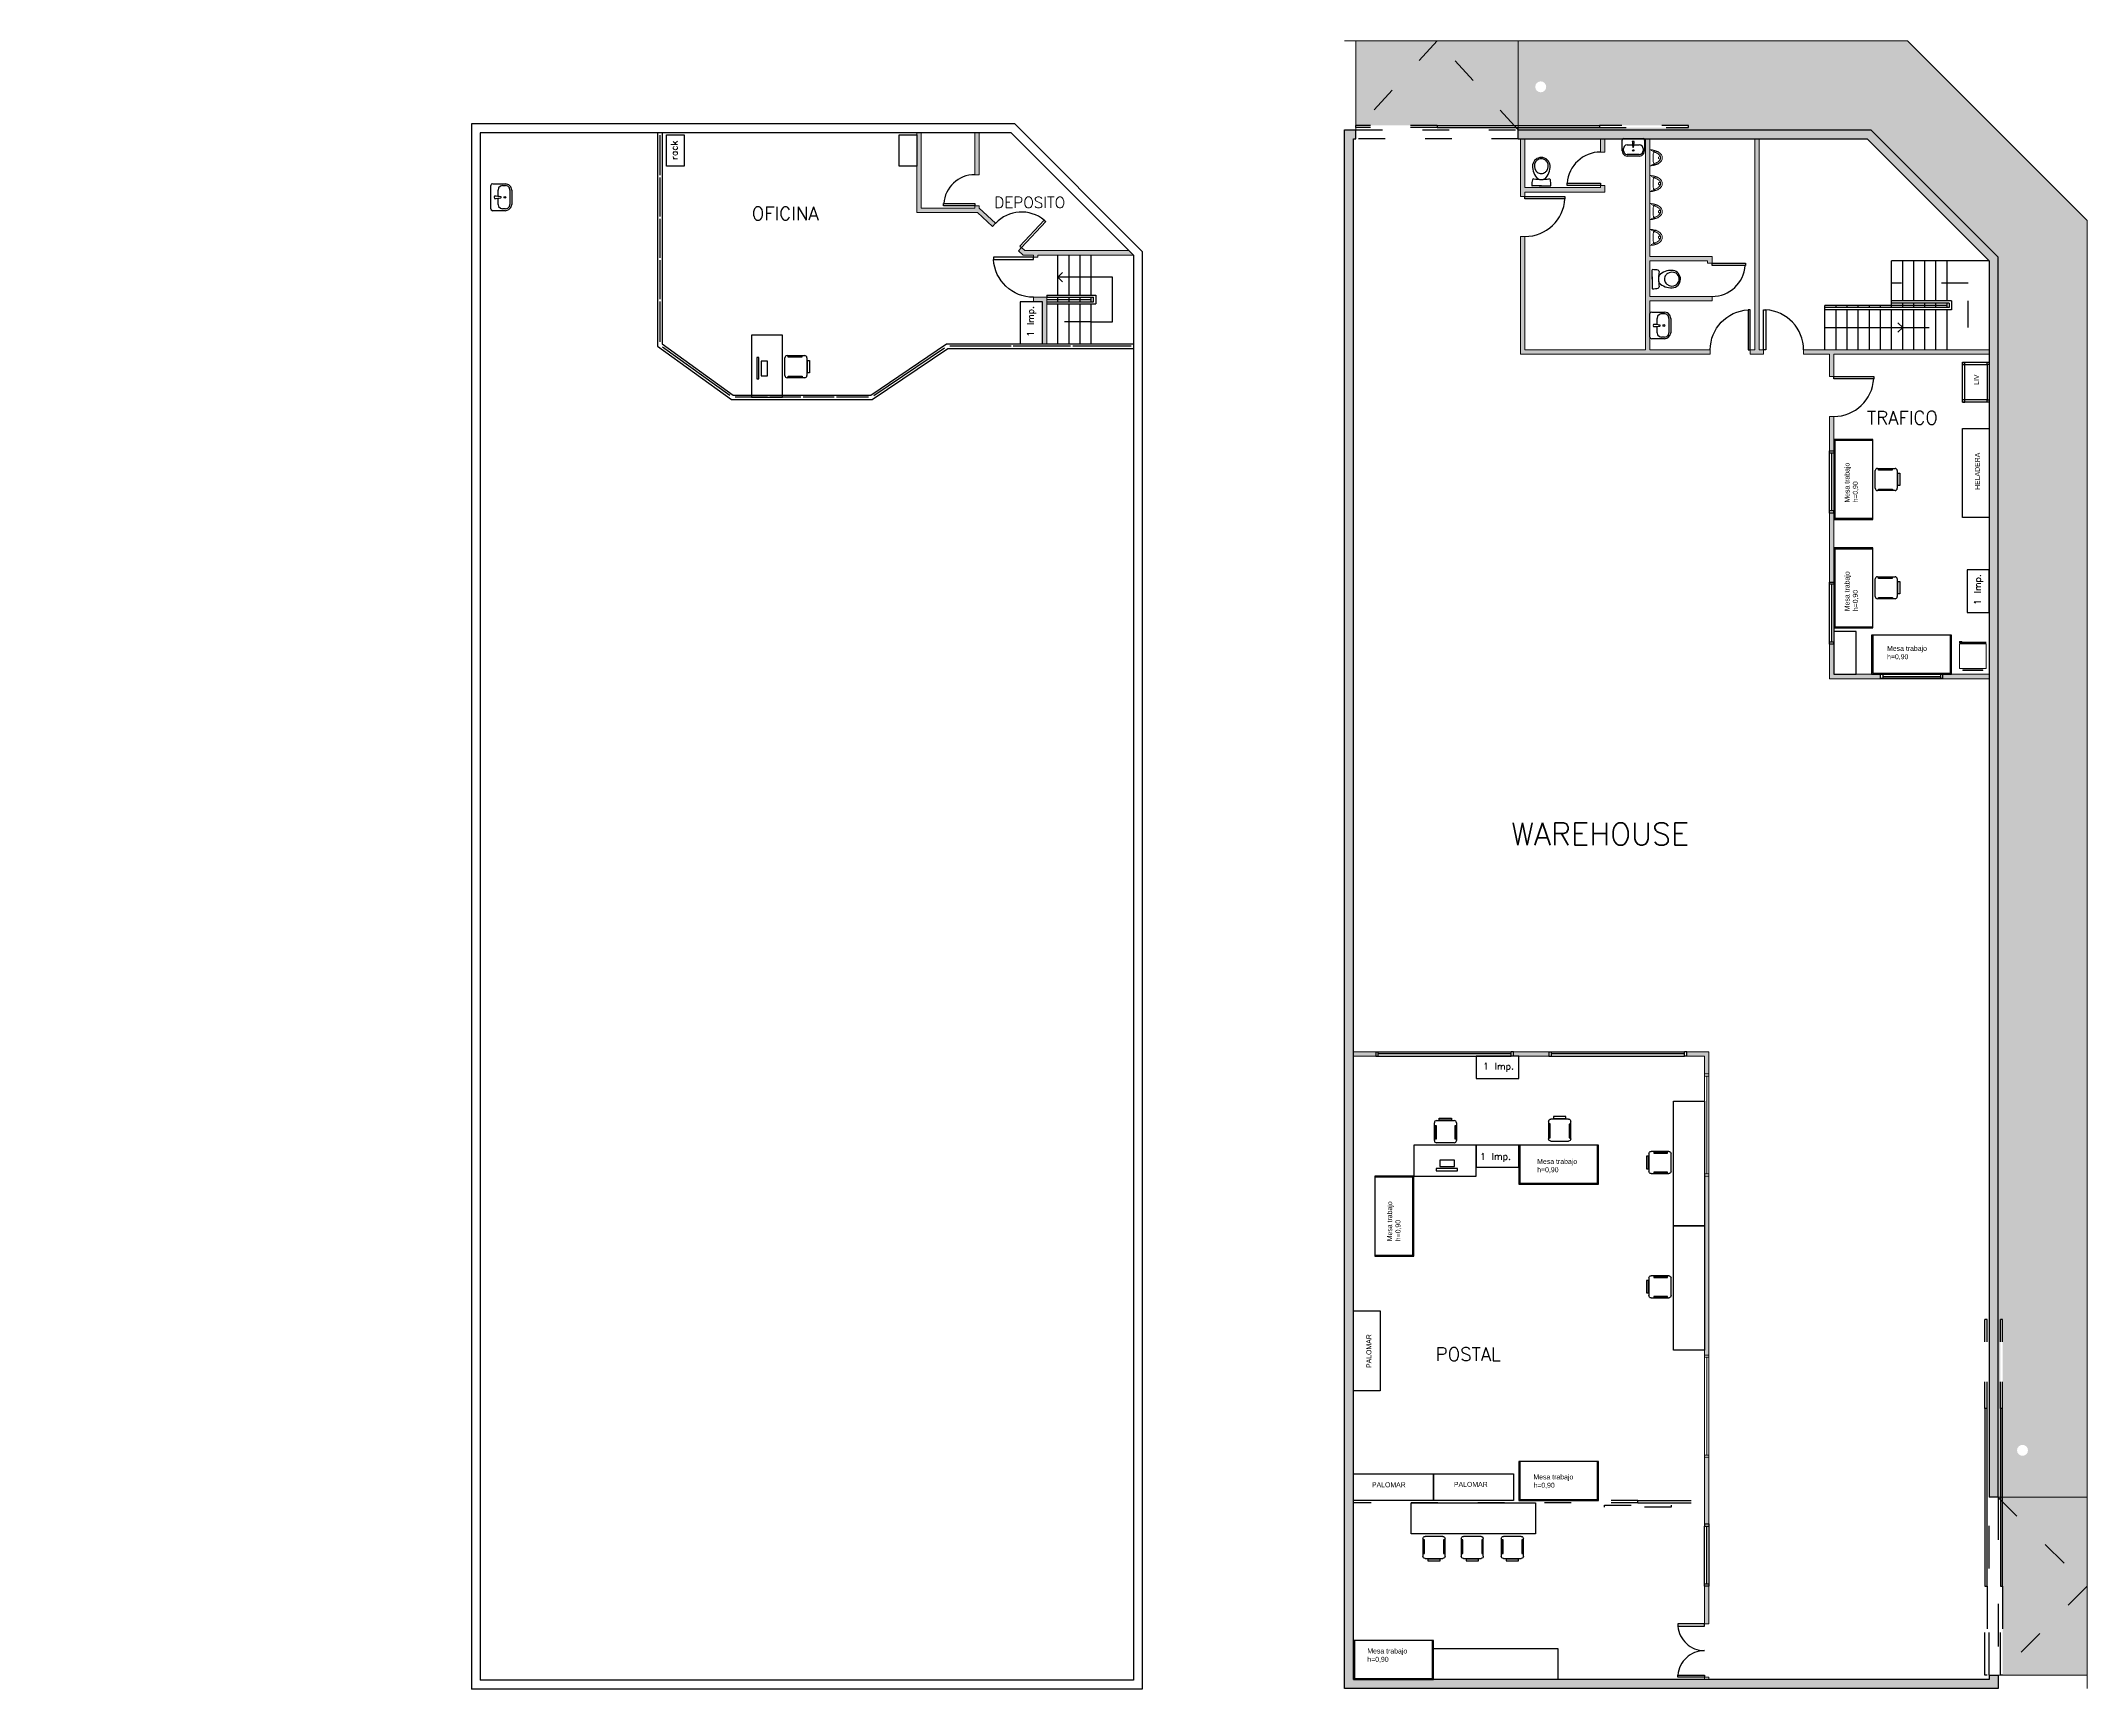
# Model space of a CAD drawing. Header units: millimetres. Extents: x 40.1 to 86.1, y 91.9 to 129.2.
import ezdxf

# ---------------------------------------------------------------- set-up
doc = ezdxf.new("R2010")
doc.units = ezdxf.units.MM
for name, pattern in [('ACAD_ISO02W100', [15, 12, -3]), ('ACAD_ISO03W100', [30, 12, -18]), ('CENTER2', [28.575, 19.05, -3.175, 3.175, -3.175])]:
    doc.linetypes.add(name, pattern=pattern)
for name, color, linetype, lineweight in [('000 - DURLOCK', 30, 'Continuous', 15), ('000 - EXISTENTE', 252, 'Continuous', 20), ('000 - HATCH MUROS', 253, 'Continuous', 15), ('000 - MUROS', 1, 'Continuous', 25), ('000 - TEXTO MOBILIARIO', 252, 'Continuous', 0)]:
    doc.layers.add(name, color=color, linetype=linetype, lineweight=lineweight)
doc.layers.add('000 - DURLOCK NUEVO', color=1, linetype='Continuous', true_color=0xfc0303)
for name, color, linetype in [('000 - EQUIPAMIENTO', 252, 'Continuous'), ('000 - ESCALERA', 252, 'ACAD_ISO02W100'), ('000 - HATCH DURLOCK', 252, 'ACAD_ISO03W100'), ('000 - MOBILIARIO', 253, 'Continuous'), ('000 - PROYECCION', 253, 'ACAD_ISO03W100'), ('000 - PUERTAS', 252, 'ACAD_ISO03W100'), ('000 - REJA', 3, 'ACAD_ISO03W100'), ('000 - SANITARIOS - EXISTENTE', 254, 'CENTER2'), ('000 - TEXTO', 7, 'ACAD_ISO02W100'), ('000 - VENTANA 130', 3, 'ACAD_ISO03W100'), ('X-REF 12 06 13$0$SANITARIOS', 8, 'Continuous')]:
    doc.layers.add(name, color=color, linetype=linetype)
doc.layers.get('000 - SANITARIOS - EXISTENTE').off()
doc.styles.add('OpenGostTypeA-Regular', font='OpenGostTypeA-Regular')
doc.styles.get("Standard").update_dxf_attribs({"font": 'txt.shx'})
pattern_1 = [(270, (1800.183253, -2590.087893), (0.0412444597, -0.0714375), [0.047625, -0.09525]), (30, (1800.183253, -2590.087893), (0.04124445995, 0.07143749984), [0.047625, -0.09525]), (330, (1800.183253, -2590.087893), (0.0824889196, -1.6e-10), [-0.09525, 0.047625])]

# ---------------------------------------------------------------- blocks, each defined once
blk = doc.blocks.new('000 - SANITARIO - BACHA GRANDE')
at = {"layer": '000 - EQUIPAMIENTO'}
for p, q in [((1729.115541, 1124.070118), (1729.115541, 1124.358339)), ((1729.156763, 1124.399628), (1729.683872, 1124.399628)), ((1729.156763, 1124.070118), (1729.156763, 1124.136074)), ((1729.255562, 1124.234873), (1729.396972, 1124.234873)), ((1729.435427, 1124.234873), (1729.576828, 1124.234873)), ((1729.683872, 1124.136074), (1729.683872, 1124.070118)), ((1729.716783, 1124.358339), (1729.716783, 1124.070118)), ((1729.576828, 1123.971319), (1729.255562, 1123.971319)), ((1729.576828, 1123.930163), (1729.255562, 1123.930163))]:
    blk.add_line(p, q, dxfattribs=at)
for points in [[(1729.156763, 1124.399628), (1729.132029, 1124.391317), (1729.115541, 1124.358339)], [(1729.255562, 1124.234873), (1729.206163, 1124.226562), (1729.173185, 1124.185406), (1729.156763, 1124.136074)], [(1729.683872, 1124.136074), (1729.667383, 1124.185406), (1729.626228, 1124.226562), (1729.576828, 1124.234873)], [(1729.716783, 1124.358339), (1729.708606, 1124.391317), (1729.683872, 1124.399628)], [(1729.115541, 1124.070118), (1729.140274, 1123.995985), (1729.189674, 1123.946518), (1729.255562, 1123.930163)], [(1729.156763, 1124.070118), (1729.173185, 1124.020651), (1729.206163, 1123.979496), (1729.255562, 1123.971319)], [(1729.576828, 1123.930163), (1729.650961, 1123.946518), (1729.700361, 1123.995985), (1729.716783, 1124.070118)], [(1729.576828, 1123.971319), (1729.626228, 1123.979496), (1729.667383, 1124.020651), (1729.683872, 1124.070118)]]:
    blk.add_lwpolyline(points, dxfattribs=at)
blk.add_circle((1729.416208, 1124.082321), 0.02, dxfattribs=at)
for centre, radius, start, end in [((1729.416198, 1124.271421), 0.053412, 62.599994, 117.405779), ((1730.711564, 1124.360933), 1.320622, 181.826591, 188.153046), ((1729.416203, 1124.176732), 0.012306, 194.52616, 345.479613), ((1728.120823, 1124.360802), 1.320622, 351.852727, 358.179182)]:
    blk.add_arc(centre, radius, start, end, dxfattribs=at)
blk = doc.blocks.new('X-REF 12 06 13$0$ming')
at = {"layer": '000 - EQUIPAMIENTO', "color": 0, "lineweight": 9}
for p, q in [((0.18, 0), (-0.18, 0)), ((-0.148292, -0.071009), (-0.16245, -0.031955)), ((-0.147933, -0.073054), (-0.147933, -0.11)), ((0, -0.077), (-0.073966, -0.077)), ((0, -0.077), (0.073966, -0.077)), ((0.147933, -0.073054), (0.147933, -0.11)), ((0.148292, -0.071009), (0.16245, -0.031955))]:
    blk.add_line(p, q, dxfattribs=at)
for centre, radius, start, end in [((0.25405, 0), 0.43405, 180, 194.91074), ((-0.25405, 0), 0.43405, 345.08926, 360), ((-0.148743, -0.11), 0.016642, 180, 187.832819), ((0.128842, -0.033341), 0.304479, 194.91074, 212.735226), ((-0.153933, -0.073054), 0.006, 0, 19.926857), ((-0.131922, -0.11), 0.016011, 137.12572, 180), ((0.046986, -0.11), 0.194919, 180, 199.821488), ((-0.104499, -0.13546), 0.053431, 114.04396, 137.12572), ((0.024024, -0.118277), 0.170511, 199.821488, 209.821096), ((0.049753, -0.084184), 0.210457, 212.735226, 237.205013), ((-0.086104, -0.176691), 0.098579, 100.470176, 114.04396), ((0.054017, -0.075854), 0.18061, 183.431793, 214.22658), ((-0.073966, -0.242369), 0.165369, 90, 100.470176), ((0.049753, -0.084184), 0.172457, 212.735226, 237.205013), ((0, -0.161399), 0.118601, 237.205013, 270), ((0, -0.161399), 0.080601, 237.205013, 270), ((0.001163, -0.222422), 0.028943, 92.303811, 214.275205), ((-0.001163, -0.222422), 0.028943, 325.724795, 87.696189), ((0, -0.161399), 0.080601, 270, 302.794987), ((0, -0.161399), 0.118601, 270, 302.794987), ((-0.049753, -0.084184), 0.172457, 302.794987, 327.264774), ((-0.049753, -0.084184), 0.210457, 302.794987, 327.264774), ((0.073966, -0.242369), 0.165369, 79.529824, 90), ((-0.054017, -0.075854), 0.18061, 325.77342, 356.568207), ((0.086104, -0.176691), 0.098579, 65.95604, 79.529824), ((-0.024024, -0.118277), 0.170511, 330.178904, 340.178512), ((0.104499, -0.13546), 0.053431, 42.87428, 65.95604), ((-0.128842, -0.033341), 0.304479, 327.264774, 345.08926), ((-0.046986, -0.11), 0.194919, 340.178512, 0), ((0.131922, -0.11), 0.016011, 0, 42.87428), ((0.153933, -0.073054), 0.006, 160.073143, 180), ((0.148743, -0.11), 0.016642, 352.167181, 0)]:
    blk.add_arc(centre, radius, start, end, dxfattribs=at)
blk = doc.blocks.new('VENTANA 130')
at = {"layer": '000 - VENTANA 130', "color": 240, "true_color": 0xed1f24}
for p, q in [((2563.146578, 1761.295061), (2563.246578, 1761.295061)), ((2563.146578, 1761.245061), (2563.146578, 1761.295061)), ((2563.246578, 1761.245061), (2563.146578, 1761.245061)), ((2563.246578, 1761.295061), (2563.246578, 1761.245061)), ((2563.246578, 1759.945061), (2563.146578, 1759.945061)), ((2563.146578, 1759.895061), (2563.146578, 1759.945061)), ((2563.246578, 1759.895061), (2563.146578, 1759.895061)), ((2563.246578, 1759.895061), (2563.246578, 1759.945061))]:
    blk.add_line(p, q, dxfattribs=at)
at = {"layer": '000 - VENTANA 130', "color": 252}
for p, q in [((2563.146578, 1759.945061), (2563.146578, 1761.245061)), ((2563.246578, 1761.245061), (2563.246578, 1759.945061))]:
    blk.add_line(p, q, dxfattribs=at)
at = {"layer": '000 - VENTANA 130', "color": 242, "true_color": 0xcd2027}
blk.add_line((2563.196578, 1761.245061), (2563.196578, 1759.945061), dxfattribs=at)
blk = doc.blocks.new('PUERTA 090')
at = {"layer": '000 - PUERTAS'}
for p, q in [((2558.713705, 1733.580865), (2558.713705, 1733.630865)), ((2558.713705, 1733.630865), (2559.613705, 1733.630865)), ((2559.613705, 1733.580865), (2558.713705, 1733.580865)), ((2559.613705, 1733.630865), (2559.613705, 1733.580865))]:
    blk.add_line(p, q, dxfattribs=at)
blk.add_arc((2559.613705, 1733.580865), 0.9, 90, 176.815261, dxfattribs=at)
blk = doc.blocks.new('Inodoro')
at = {"layer": '000 - EQUIPAMIENTO'}
for p, q in [((0.267481, 0.065061), (0.267467, 0.077871)), ((0.267481, 0.065061), (0.267467, 0.077871)), ((0.420473, -0.047783), (0.420473, 0.209217)), ((0.420473, -0.047783), (0.420473, 0.209217)), ((0.420473, 0.002217), (0.420473, -0.204782)), ((0.420473, 0.002217), (0.420473, -0.204782)), ((0.267611, -0.060159), (0.267628, -0.077316)), ((0.267611, -0.060159), (0.267628, -0.077316))]:
    blk.add_line(p, q, dxfattribs=at)
for centre, radius, start, end in [((-0.020062, 0.000186), 0.197391, 93.963589, 180.119507), ((-0.020062, 0.000186), 0.197391, 93.963589, 180.119507), ((-0.019487, -0.00002), 0.167464, 143.116522, 180.059385), ((-0.019487, -0.00002), 0.167464, 143.116522, 180.059385), ((-0.065281, 0.035295), 0.109643, 119.310244, 143.514819), ((-0.065281, 0.035295), 0.109643, 119.310244, 143.514819), ((-0.026041, -0.030397), 0.186146, 52.397501, 119.943791), ((-0.026041, -0.030397), 0.186146, 52.397501, 119.943791), ((-0.019466, -0.215326), 0.412677, 46.427375, 91.977505), ((-0.019466, -0.215326), 0.412677, 46.427375, 91.977505), ((-0.041999, -0.01885), 0.187771, 36.108162, 46.378791), ((-0.041999, -0.01885), 0.187771, 36.108162, 46.378791), ((0, 0), 0.143048, 0.059385, 39.924466), ((0, 0), 0.143048, 0.059385, 39.924466), ((0, 0), 0.143048, 320.194305, 0.059385), ((0, 0), 0.143048, 320.194305, 0.059385), ((0.290675, 0.176652), 0.028, 101.779541, 188.289491), ((-1.027446, -0.015394), 1.304038, 0.773795, 8.289491), ((-1.027446, -0.015394), 1.304038, 0.773795, 8.289491), ((-1.027446, 0.019827), 1.304038, 351.710509, 359.226205), ((-1.027446, 0.019827), 1.304038, 351.710509, 359.226205), ((0.259467, 0.077863), 0.008, 0.059385, 46.427375), ((0.259467, 0.077863), 0.008, 0.059385, 46.427375), ((0.275481, 0.065069), 0.008, 180.059385, 215.49033), ((0.275481, 0.065069), 0.008, 180.059385, 215.49033), ((0.187546, 0.002368), 0.1, 29.128699, 35.49033), ((0.187546, 0.002368), 0.1, 29.128699, 35.49033), ((0.412473, -0.407403), 0.62462, 90, 101.779541), ((0.412473, 0.209217), 0.008, 0, 90), ((-0.019487, -0.00002), 0.197964, 180.059385, 259.4315), ((-0.019487, -0.00002), 0.197964, 180.059385, 259.4315), ((-0.019487, -0.00002), 0.167464, 180.059385, 217.002249), ((-0.019487, -0.00002), 0.167464, 180.059385, 217.002249), ((-0.065207, -0.03543), 0.109643, 216.603952, 240.808527), ((-0.065207, -0.03543), 0.109643, 216.603952, 240.808527), ((-0.026104, 0.030343), 0.186146, 240.17498, 307.72127), ((-0.026104, 0.030343), 0.186146, 240.17498, 307.72127), ((-0.019708, 0.02345), 0.221042, 260.603442, 266.475246), ((-0.019708, 0.02345), 0.221042, 260.603442, 266.475246), ((-0.019912, 0.215285), 0.412677, 268.141266, 313.691396), ((-0.019912, 0.215285), 0.412677, 268.141266, 313.691396), ((-0.042038, 0.018763), 0.187771, 313.73998, 324.010609), ((-0.042038, 0.018763), 0.187771, 313.73998, 324.010609), ((0.290675, -0.172219), 0.028, 171.710509, 258.220459), ((0.290675, -0.172219), 0.028, 171.710509, 258.220459), ((0.259628, -0.077325), 0.008, 313.691396, 0.059385), ((0.259628, -0.077325), 0.008, 313.691396, 0.059385), ((0.275611, -0.06015), 0.008, 144.628441, 180.059385), ((0.275611, -0.06015), 0.008, 144.628441, 180.059385), ((0.187546, 0.002368), 0.1, 324.628441, 330.891305), ((0.187546, 0.002368), 0.1, 324.628441, 330.891305), ((0.412473, 0.411837), 0.62462, 258.220459, 270), ((0.412473, 0.411837), 0.62462, 258.220459, 270), ((0.412473, -0.204783), 0.008, 270, 0), ((0.412473, -0.204783), 0.008, 270, 0)]:
    blk.add_arc(centre, radius, start, end, dxfattribs=at)
blk = doc.blocks.new('IRI-OCASA-Layout R 9$0$OCA_SILLA')
at = {"linetype": 'Continuous'}
for p, q in [((0.1049, 0.4983), (0.5023, 0.4983)), ((0.0549, 0.05), (0.0549, 0.4483)), ((0.5023, 0), (0.1049, 0)), ((0.5523, 0.4483), (0.5523, 0.05))]:
    blk.add_line(p, q, dxfattribs=at)
for points in [[(0.1654, 0.4663), (0.1654, 0.4876), (0.4749, 0.4876), (0.4749, 0.4663)], [(0, 0.1087), (0, 0.3889), (0.0427, 0.3889), (0.0427, 0.1087)], [(0.1681, 0.0207), (0.1681, 0.0394), (0.4749, 0.0394), (0.4749, 0.0207)]]:
    blk.add_lwpolyline(points, close=True, dxfattribs=at)
for centre, start, end in [((0.1049, 0.4483), 90, 180), ((0.5023, 0.4483), 0, 90), ((0.1049, 0.05), 180, 270), ((0.5023, 0.05), 270, 0)]:
    blk.add_arc(centre, 0.05, start, end, dxfattribs=at)
blk = doc.blocks.new('000 - EQUIPAMIENTO - HELADERA 060 x 060')
at = {"lineweight": 0}
for p, q in [((6025.44335, 1321.331753), (6025.44335, 1321.931753)), ((6025.45885, 1321.331753), (6025.45885, 1321.931753)), ((6025.480992, 1321.931753), (6025.480992, 1321.331753)), ((6026.036707, 1321.931753), (6025.480992, 1321.931753)), ((6026.036707, 1321.331753), (6026.036707, 1321.931753)), ((6026.063278, 1321.855536), (6026.080992, 1321.855536)), ((6026.063278, 1321.40797), (6026.063278, 1321.855536)), ((6026.080992, 1321.40797), (6026.080992, 1321.855536)), ((6025.42785, 1321.38152), (6025.44335, 1321.38152)), ((6025.42785, 1321.331753), (6025.42785, 1321.38152)), ((6025.42785, 1321.331753), (6025.44335, 1321.331753)), ((6025.44335, 1321.331753), (6025.44335, 1321.38152)), ((6025.44335, 1321.331753), (6025.45885, 1321.331753)), ((6026.036707, 1321.331753), (6025.480992, 1321.331753)), ((6026.063278, 1321.40797), (6026.080992, 1321.40797))]:
    blk.add_line(p, q, dxfattribs=at)
blk = doc.blocks.new('VENTANA 220')
at = {"layer": '000 - DURLOCK', "color": 1}
for p, q in [((2563.870795, 1758.400865), (2563.970795, 1758.400865)), ((2563.870795, 1758.350865), (2563.870795, 1758.400865)), ((2563.870795, 1758.350865), (2563.970795, 1758.350865)), ((2563.920795, 1758.350865), (2563.920795, 1756.150865)), ((2563.970795, 1758.400865), (2563.970795, 1758.350865)), ((2563.970795, 1756.150865), (2563.870795, 1756.150865)), ((2563.870795, 1756.100865), (2563.870795, 1756.150865)), ((2563.970795, 1756.100865), (2563.870795, 1756.100865)), ((2563.970795, 1756.100865), (2563.970795, 1756.150865))]:
    blk.add_line(p, q, dxfattribs=at)
at = {"layer": '000 - DURLOCK', "color": 252}
for p, q in [((2563.870795, 1756.150865), (2563.870795, 1758.350865)), ((2563.970795, 1758.350865), (2563.970795, 1756.150865))]:
    blk.add_line(p, q, dxfattribs=at)
blk = doc.blocks.new('VENTANA 300')
at = {"layer": '000 - VENTANA 130', "color": 1}
for p, q in [((2563.333006, 1748.209443), (2563.333006, 1748.109443)), ((2563.333006, 1748.209443), (2563.383006, 1748.209443)), ((2563.333006, 1748.109443), (2563.383006, 1748.109443)), ((2563.383006, 1748.209443), (2563.383006, 1748.109443)), ((2563.383006, 1748.159443), (2566.383006, 1748.159443)), ((2566.383006, 1748.109443), (2566.383006, 1748.209443)), ((2566.433006, 1748.209443), (2566.383006, 1748.209443)), ((2566.433006, 1748.109443), (2566.383006, 1748.109443)), ((2566.433006, 1748.109443), (2566.433006, 1748.209443))]:
    blk.add_line(p, q, dxfattribs=at)
at = {"layer": '000 - VENTANA 130', "color": 252}
for p, q in [((2566.383006, 1748.209443), (2563.383006, 1748.209443)), ((2566.383006, 1748.109443), (2563.383006, 1748.109443))]:
    blk.add_line(p, q, dxfattribs=at)
blk = doc.blocks.new('Mesa trabajo')
at = {"layer": '000 - EQUIPAMIENTO'}
for p, q in [((2712.909727, 1751.703518), (2712.909727, 1751.226102)), ((2712.959727, 1751.703518), (2712.909727, 1751.703518)), ((2712.959727, 1751.226102), (2712.959727, 1751.703518)), ((2713.010781, 1751.622915), (2713.010781, 1751.289757)), ((2713.148929, 1751.622915), (2713.010781, 1751.622915)), ((2713.010781, 1751.289757), (2713.148929, 1751.289757)), ((2713.148929, 1751.289757), (2713.148929, 1751.622915)), ((2712.909727, 1751.226102), (2712.959727, 1751.226102))]:
    blk.add_line(p, q, dxfattribs=at)
blk.add_lwpolyline([(2713.488783, 1752.208352), (2712.788783, 1752.208352), (2712.788783, 1750.808352), (2713.488783, 1750.808352)], close=True, dxfattribs=at)
at = {"layer": '000 - EQUIPAMIENTO', "rotation": 180}
blk.add_blockref('IRI-OCASA-Layout R 9$0$OCA_SILLA', (2714.094622, 1751.746432), dxfattribs=at)

msp = doc.modelspace()

# ---------------------------------------------------------------- hatches: boundary and pattern name
at = {"layer": '000 - HATCH DURLOCK'}
h = msp.add_hatch(dxfattribs=at)
h.set_pattern_fill('HONEY', color=256, scale=0.015, angle=270)
h.set_pattern_definition([(270, (2649.719233, 1855.317044), (0.0412444597, -0.0714375), [0.047625, -0.09525]), (30, (2649.719233, 1855.317044), (0.04124445995, 0.07143749984), [0.047625, -0.09525]), (330, (2649.719233, 1855.317044), (0.0824889196, -1.6e-10), [-0.09525, 0.047625])])
h.paths.add_polyline_path([(59.782, 125.294), (61.144, 125.294), (61.485, 124.977), (61.553, 125.05), (61.184, 125.394), (61.184, 125.444), (61.084, 125.444), (61.084, 125.394), (59.882, 125.394), (59.882, 127.086), (59.782, 127.086)])
h.paths.add_polyline_path([(61.084, 126.144), (61.184, 126.144), (61.184, 127.086), (61.084, 127.086)], flags=17)
h.paths.add_polyline_path([(62.172, 124.336), (62.406, 124.336), (62.406, 124.286), (62.506, 124.286), (62.506, 124.336), (64.656, 124.336), (64.556, 124.436), (62.211, 124.436), (62.138, 124.504), (62.07, 124.431)])
h.paths.add_polyline_path([(62.406, 123.286), (62.606, 123.286), (62.606, 122.336), (62.706, 122.336), (62.706, 123.386), (62.606, 123.386), (62.406, 123.386)])
at = {"layer": '000 - HATCH DURLOCK', "lineweight": 0}
h = msp.add_hatch(dxfattribs=at)
h.set_pattern_fill('HONEY', color=256, scale=0.015, angle=270)
h.set_pattern_definition(pattern_1)
h.paths.add_polyline_path([(73.468, 125.854), (73.468, 126.954), (73.368, 126.954), (73.368, 125.654), (73.468, 125.654), (73.468, 125.754), (75.268, 125.754), (75.268, 125.904), (75.168, 125.904), (75.168, 125.854)])
h.paths.add_polyline_path([(75.168, 126.954), (75.168, 126.654), (75.268, 126.654), (75.268, 126.954)], flags=17)
h.paths.add_polyline_path([(76.178, 126.954), (76.178, 122.204), (76.278, 122.204), (76.278, 123.204), (76.278, 123.304), (77.678, 123.304), (77.678, 123.404), (76.278, 123.404), (76.278, 124.204), (77.578, 124.204), (77.578, 124.154), (77.678, 124.154), (77.678, 124.204), (77.678, 124.304), (76.278, 124.304), (76.278, 126.954)])
h.paths.add_polyline_path([(73.468, 122.204), (73.468, 124.754), (73.368, 124.754), (73.368, 122.104), (77.638, 122.104), (77.638, 122.204)])
h.paths.add_polyline_path([(78.638, 126.954), (78.638, 122.204), (78.538, 122.204), (78.538, 122.104), (78.838, 122.104), (78.838, 122.204), (78.738, 122.204), (78.738, 126.954)])
at = {"layer": '000 - HATCH DURLOCK'}
h = msp.add_hatch(dxfattribs=at)
h.set_pattern_fill('HONEY', color=256, scale=0.015, angle=270)
h.set_pattern_definition(pattern_1)
h.paths.add_polyline_path([(79.738, 122.204), (79.738, 122.104), (80.318, 122.104), (80.318, 121.604), (80.418, 121.604), (80.418, 122.104), (83.918, 122.104), (83.918, 122.204)])
h.paths.add_polyline_path([(80.318, 120.704), (80.318, 119.929), (80.418, 119.929), (80.418, 120.704)])
h.paths.add_polyline_path([(80.318, 118.529), (80.318, 116.979), (80.418, 116.979), (80.418, 118.529)])
h.paths.add_polyline_path([(80.318, 115.579), (80.318, 114.804), (81.468, 114.804), (81.468, 114.904), (80.418, 114.904), (80.418, 115.579)])
h.paths.add_polyline_path([(82.868, 114.904), (82.868, 114.804), (83.918, 114.804), (83.918, 114.904)])
h = msp.add_hatch(dxfattribs=at)
h.set_pattern_fill('HONEY', color=256, scale=0.015, angle=270)
h.set_pattern_definition(pattern_1)
h.paths.add_polyline_path([(77.108, 106.409), (77.108, 106.309), (77.508, 106.309), (77.508, 105.909), (77.608, 105.909), (77.608, 106.409)])
h.paths.add_polyline_path([(73.208, 106.409), (73.208, 106.309), (74.008, 106.309), (74.008, 106.409)])
h.paths.add_polyline_path([(69.608, 106.409), (69.608, 106.309), (70.108, 106.309), (70.108, 106.409)])
h.paths.add_polyline_path([(77.508, 103.609), (77.508, 102.495), (77.508, 99.584), (77.608, 99.584), (77.608, 103.609)])
h.paths.add_polyline_path([(77.508, 97.284), (77.508, 95.784), (77.608, 95.784), (77.608, 97.284)])
h.paths.add_polyline_path([(77.508, 94.384), (77.508, 93.534), (77.608, 93.534), (77.608, 94.384)])
at = {"layer": '000 - HATCH MUROS', "transparency": 33554495}
h = msp.add_hatch(color=254, dxfattribs=at)
h.dxf.hatch_style = 1
h.paths.add_polyline_path([(71.488, 129.154), (73.227, 127.254), (73.318, 127.254), (73.318, 129.154)])
h.paths.add_polyline_path([(69.75, 127.254), (71.488, 127.254), (73.227, 127.254), (71.488, 129.154)])
h.paths.add_polyline_path([(69.658, 129.154), (69.658, 127.254), (69.75, 127.254), (71.488, 129.154)])
h = msp.add_hatch(color=254, dxfattribs=at)
h.dxf.hatch_style = 1
h.paths.add_polyline_path([(82.079, 129.154), (73.318, 129.154), (73.318, 127.254), (75.148, 127.254), (77.148, 127.254), (77.148, 127.204), (75.148, 127.204), (73.318, 127.204), (73.318, 127.154), (81.251, 127.154), (84.118, 124.287), (84.118, 96.384), (84.168, 96.384), (84.168, 98.384), (84.168, 100.384), (84.218, 100.384), (84.218, 98.384), (84.218, 96.384), (86.118, 96.384), (86.118, 125.115)])
h.paths.add_polyline_path([(73.822, 127.998, -1), (73.822, 128.244, -1)], flags=16)
h.paths.add_polyline_path([(73.822, 128.121), (73.822, 128.059, -0.414214), (73.761, 128.121), (73.822, 128.121), (73.822, 128.182, -0.414214), (73.884, 128.121)], flags=0)
h.paths.add_polyline_path([(84.665, 97.564, -1), (84.665, 97.318, -1)], flags=16)
h.paths.add_polyline_path([(84.665, 97.502, -0.414214), (84.726, 97.441), (84.665, 97.441), (84.665, 97.38, -0.414214), (84.603, 97.441), (84.665, 97.441)], flags=0)
h.paths.add_polyline_path([(84.797, 97.463), (85.968, 97.463), (85.968, 97.763), (84.797, 97.763)], flags=24)
h.paths.add_polyline_path([(73.954, 128.143), (75.126, 128.143), (75.126, 128.443), (73.954, 128.443)], flags=24)
at = {"layer": '000 - HATCH MUROS'}
h = msp.add_hatch(color=256, dxfattribs=at)
h.dxf.hatch_style = 1
h.paths.add_polyline_path([(40.068, 127.154), (52.301, 127.154), (55.168, 124.287), (55.168, 91.934), (40.068, 91.934)])
h.paths.add_polyline_path([(40.268, 92.134), (54.968, 92.134), (54.968, 124.204), (52.218, 126.954), (40.268, 126.954)], flags=16)
h.paths.add_polyline_path([(46.783, 120.954), (46.783, 121.004), (47.483, 121.004), (47.483, 120.954), (47.533, 120.954), (47.533, 121.004), (48.233, 121.004), (48.233, 120.954), (48.283, 120.954), (48.283, 121.054), (48.233, 121.054), (48.233, 121.004), (47.533, 121.004), (47.533, 121.054), (47.483, 121.054), (47.483, 121.004), (46.783, 121.004), (46.783, 121.054), (46.733, 121.054), (46.733, 120.954)], flags=0)
h.paths.add_polyline_path([(53.603, 122.204), (53.553, 122.204), (53.553, 122.154), (52.263, 122.154), (52.263, 122.204), (52.213, 122.204), (52.213, 122.104), (52.263, 122.104), (52.263, 122.154), (53.553, 122.154), (53.553, 122.104), (53.603, 122.104)], flags=0)
h.paths.add_polyline_path([(44.358, 123.159), (44.358, 123.209), (44.308, 123.209), (44.308, 124.089), (44.358, 124.089), (44.358, 124.139), (44.308, 124.139), (44.308, 125.019), (44.358, 125.019), (44.358, 125.069), (44.308, 125.069), (44.308, 125.949), (44.358, 125.949), (44.358, 125.999), (44.258, 125.999), (44.258, 125.949), (44.308, 125.949), (44.308, 125.069), (44.258, 125.069), (44.258, 125.019), (44.308, 125.019), (44.308, 124.139), (44.258, 124.139), (44.258, 124.089), (44.308, 124.089), (44.308, 123.209), (44.258, 123.209), (44.258, 123.159)], flags=0)
h.paths.add_polyline_path([(40.068, 127.154), (52.301, 127.154), (55.168, 124.287), (55.168, 91.934), (40.068, 91.934)])
h.paths.add_polyline_path([(40.268, 92.134), (54.968, 92.134), (54.968, 124.204), (52.218, 126.954), (40.268, 126.954)], flags=16)
h.paths.add_polyline_path([(46.783, 120.954), (46.783, 121.004), (47.483, 121.004), (47.483, 120.954), (47.533, 120.954), (47.533, 121.004), (48.233, 121.004), (48.233, 120.954), (48.283, 120.954), (48.283, 121.054), (48.233, 121.054), (48.233, 121.004), (47.533, 121.004), (47.533, 121.054), (47.483, 121.054), (47.483, 121.004), (46.783, 121.004), (46.783, 121.054), (46.733, 121.054), (46.733, 120.954)], flags=0)
h.paths.add_polyline_path([(53.603, 122.204), (53.553, 122.204), (53.553, 122.154), (52.263, 122.154), (52.263, 122.204), (52.213, 122.204), (52.213, 122.104), (52.263, 122.104), (52.263, 122.154), (53.553, 122.154), (53.553, 122.104), (53.603, 122.104)], flags=0)
h.paths.add_polyline_path([(44.358, 123.159), (44.358, 123.209), (44.308, 123.209), (44.308, 124.089), (44.358, 124.089), (44.358, 124.139), (44.308, 124.139), (44.308, 125.019), (44.358, 125.019), (44.358, 125.069), (44.308, 125.069), (44.308, 125.949), (44.358, 125.949), (44.358, 125.999), (44.258, 125.999), (44.258, 125.949), (44.308, 125.949), (44.308, 125.069), (44.258, 125.069), (44.258, 125.019), (44.308, 125.019), (44.308, 124.139), (44.258, 124.139), (44.258, 124.089), (44.308, 124.089), (44.308, 123.209), (44.258, 123.209), (44.258, 123.159)], flags=0)
h.paths.add_polyline_path([(40.068, 127.154), (52.301, 127.154), (55.168, 124.287), (55.168, 91.934), (40.068, 91.934)])
h.paths.add_polyline_path([(40.268, 92.134), (54.968, 92.134), (54.968, 124.204), (52.218, 126.954), (40.268, 126.954)], flags=16)
h.paths.add_polyline_path([(46.783, 120.954), (46.783, 121.004), (47.483, 121.004), (47.483, 120.954), (47.533, 120.954), (47.533, 121.004), (48.233, 121.004), (48.233, 120.954), (48.283, 120.954), (48.283, 121.054), (48.233, 121.054), (48.233, 121.004), (47.533, 121.004), (47.533, 121.054), (47.483, 121.054), (47.483, 121.004), (46.783, 121.004), (46.783, 121.054), (46.733, 121.054), (46.733, 120.954)], flags=0)
h.paths.add_polyline_path([(53.603, 122.204), (53.553, 122.204), (53.553, 122.154), (52.263, 122.154), (52.263, 122.204), (52.213, 122.204), (52.213, 122.104), (52.263, 122.104), (52.263, 122.154), (53.553, 122.154), (53.553, 122.104), (53.603, 122.104)], flags=0)
h.paths.add_polyline_path([(44.358, 123.159), (44.358, 123.209), (44.308, 123.209), (44.308, 124.089), (44.358, 124.089), (44.358, 124.139), (44.308, 124.139), (44.308, 125.019), (44.358, 125.019), (44.358, 125.069), (44.308, 125.069), (44.308, 125.949), (44.358, 125.949), (44.358, 125.999), (44.258, 125.999), (44.258, 125.949), (44.308, 125.949), (44.308, 125.069), (44.258, 125.069), (44.258, 125.019), (44.308, 125.019), (44.308, 124.139), (44.258, 124.139), (44.258, 124.089), (44.308, 124.089), (44.308, 123.209), (44.258, 123.209), (44.258, 123.159)], flags=0)
h.paths.add_polyline_path([(40.068, 127.154), (52.301, 127.154), (55.168, 124.287), (55.168, 91.934), (40.068, 91.934)])
h.paths.add_polyline_path([(40.268, 92.134), (54.968, 92.134), (54.968, 124.204), (52.218, 126.954), (40.268, 126.954)], flags=16)
h.paths.add_polyline_path([(46.783, 120.954), (46.783, 121.004), (47.483, 121.004), (47.483, 120.954), (47.533, 120.954), (47.533, 121.004), (48.233, 121.004), (48.233, 120.954), (48.283, 120.954), (48.283, 121.054), (48.233, 121.054), (48.233, 121.004), (47.533, 121.004), (47.533, 121.054), (47.483, 121.054), (47.483, 121.004), (46.783, 121.004), (46.783, 121.054), (46.733, 121.054), (46.733, 120.954)], flags=0)
h.paths.add_polyline_path([(53.603, 122.204), (53.553, 122.204), (53.553, 122.154), (52.263, 122.154), (52.263, 122.204), (52.213, 122.204), (52.213, 122.104), (52.263, 122.104), (52.263, 122.154), (53.553, 122.154), (53.553, 122.104), (53.603, 122.104)], flags=0)
h.paths.add_polyline_path([(44.358, 123.159), (44.358, 123.209), (44.308, 123.209), (44.308, 124.089), (44.358, 124.089), (44.358, 124.139), (44.308, 124.139), (44.308, 125.019), (44.358, 125.019), (44.358, 125.069), (44.308, 125.069), (44.308, 125.949), (44.358, 125.949), (44.358, 125.999), (44.258, 125.999), (44.258, 125.949), (44.308, 125.949), (44.308, 125.069), (44.258, 125.069), (44.258, 125.019), (44.308, 125.019), (44.308, 124.139), (44.258, 124.139), (44.258, 124.089), (44.308, 124.089), (44.308, 123.209), (44.258, 123.209), (44.258, 123.159)], flags=0)
h.paths.add_polyline_path([(40.068, 127.154), (52.301, 127.154), (55.168, 124.287), (55.168, 91.934), (40.068, 91.934)])
h.paths.add_polyline_path([(40.268, 92.134), (54.968, 92.134), (54.968, 124.204), (52.218, 126.954), (40.268, 126.954)], flags=16)
h.paths.add_polyline_path([(46.783, 120.954), (46.783, 121.004), (47.483, 121.004), (47.483, 120.954), (47.533, 120.954), (47.533, 121.004), (48.233, 121.004), (48.233, 120.954), (48.283, 120.954), (48.283, 121.054), (48.233, 121.054), (48.233, 121.004), (47.533, 121.004), (47.533, 121.054), (47.483, 121.054), (47.483, 121.004), (46.783, 121.004), (46.783, 121.054), (46.733, 121.054), (46.733, 120.954)], flags=0)
h.paths.add_polyline_path([(53.603, 122.204), (53.553, 122.204), (53.553, 122.154), (52.263, 122.154), (52.263, 122.204), (52.213, 122.204), (52.213, 122.104), (52.263, 122.104), (52.263, 122.154), (53.553, 122.154), (53.553, 122.104), (53.603, 122.104)], flags=0)
h.paths.add_polyline_path([(44.358, 123.159), (44.358, 123.209), (44.308, 123.209), (44.308, 124.089), (44.358, 124.089), (44.358, 124.139), (44.308, 124.139), (44.308, 125.019), (44.358, 125.019), (44.358, 125.069), (44.308, 125.069), (44.308, 125.949), (44.358, 125.949), (44.358, 125.999), (44.258, 125.999), (44.258, 125.949), (44.308, 125.949), (44.308, 125.069), (44.258, 125.069), (44.258, 125.019), (44.308, 125.019), (44.308, 124.139), (44.258, 124.139), (44.258, 124.089), (44.308, 124.089), (44.308, 123.209), (44.258, 123.209), (44.258, 123.159)], flags=0)
h.paths.add_polyline_path([(40.068, 127.154), (52.301, 127.154), (55.168, 124.287), (55.168, 91.934), (40.068, 91.934)])
h.paths.add_polyline_path([(40.268, 92.134), (54.968, 92.134), (54.968, 124.204), (52.218, 126.954), (40.268, 126.954)], flags=16)
h.paths.add_polyline_path([(46.783, 120.954), (46.783, 121.004), (47.483, 121.004), (47.483, 120.954), (47.533, 120.954), (47.533, 121.004), (48.233, 121.004), (48.233, 120.954), (48.283, 120.954), (48.283, 121.054), (48.233, 121.054), (48.233, 121.004), (47.533, 121.004), (47.533, 121.054), (47.483, 121.054), (47.483, 121.004), (46.783, 121.004), (46.783, 121.054), (46.733, 121.054), (46.733, 120.954)], flags=0)
h.paths.add_polyline_path([(53.603, 122.204), (53.553, 122.204), (53.553, 122.154), (52.263, 122.154), (52.263, 122.204), (52.213, 122.204), (52.213, 122.104), (52.263, 122.104), (52.263, 122.154), (53.553, 122.154), (53.553, 122.104), (53.603, 122.104)], flags=0)
h.paths.add_polyline_path([(44.358, 123.159), (44.358, 123.209), (44.308, 123.209), (44.308, 124.089), (44.358, 124.089), (44.358, 124.139), (44.308, 124.139), (44.308, 125.019), (44.358, 125.019), (44.358, 125.069), (44.308, 125.069), (44.308, 125.949), (44.358, 125.949), (44.358, 125.999), (44.258, 125.999), (44.258, 125.949), (44.308, 125.949), (44.308, 125.069), (44.258, 125.069), (44.258, 125.019), (44.308, 125.019), (44.308, 124.139), (44.258, 124.139), (44.258, 124.089), (44.308, 124.089), (44.308, 123.209), (44.258, 123.209), (44.258, 123.159)], flags=0)
h.paths.add_polyline_path([(40.068, 127.154), (52.301, 127.154), (55.168, 124.287), (55.168, 91.934), (40.068, 91.934)])
h.paths.add_polyline_path([(40.268, 92.134), (54.968, 92.134), (54.968, 124.204), (52.218, 126.954), (40.268, 126.954)], flags=16)
h.paths.add_polyline_path([(46.783, 120.954), (46.783, 121.004), (47.483, 121.004), (47.483, 120.954), (47.533, 120.954), (47.533, 121.004), (48.233, 121.004), (48.233, 120.954), (48.283, 120.954), (48.283, 121.054), (48.233, 121.054), (48.233, 121.004), (47.533, 121.004), (47.533, 121.054), (47.483, 121.054), (47.483, 121.004), (46.783, 121.004), (46.783, 121.054), (46.733, 121.054), (46.733, 120.954)], flags=0)
h.paths.add_polyline_path([(53.603, 122.204), (53.553, 122.204), (53.553, 122.154), (52.263, 122.154), (52.263, 122.204), (52.213, 122.204), (52.213, 122.104), (52.263, 122.104), (52.263, 122.154), (53.553, 122.154), (53.553, 122.104), (53.603, 122.104)], flags=0)
h.paths.add_polyline_path([(44.358, 123.159), (44.358, 123.209), (44.308, 123.209), (44.308, 124.089), (44.358, 124.089), (44.358, 124.139), (44.308, 124.139), (44.308, 125.019), (44.358, 125.019), (44.358, 125.069), (44.308, 125.069), (44.308, 125.949), (44.358, 125.949), (44.358, 125.999), (44.258, 125.999), (44.258, 125.949), (44.308, 125.949), (44.308, 125.069), (44.258, 125.069), (44.258, 125.019), (44.308, 125.019), (44.308, 124.139), (44.258, 124.139), (44.258, 124.089), (44.308, 124.089), (44.308, 123.209), (44.258, 123.209), (44.258, 123.159)], flags=0)
h.paths.add_polyline_path([(40.068, 127.154), (52.301, 127.154), (55.168, 124.287), (55.168, 91.934), (40.068, 91.934)])
h.paths.add_polyline_path([(40.268, 92.134), (54.968, 92.134), (54.968, 124.204), (52.218, 126.954), (40.268, 126.954)], flags=16)
h.paths.add_polyline_path([(46.783, 120.954), (46.783, 121.004), (47.483, 121.004), (47.483, 120.954), (47.533, 120.954), (47.533, 121.004), (48.233, 121.004), (48.233, 120.954), (48.283, 120.954), (48.283, 121.054), (48.233, 121.054), (48.233, 121.004), (47.533, 121.004), (47.533, 121.054), (47.483, 121.054), (47.483, 121.004), (46.783, 121.004), (46.783, 121.054), (46.733, 121.054), (46.733, 120.954)], flags=0)
h.paths.add_polyline_path([(53.603, 122.204), (53.553, 122.204), (53.553, 122.154), (52.263, 122.154), (52.263, 122.204), (52.213, 122.204), (52.213, 122.104), (52.263, 122.104), (52.263, 122.154), (53.553, 122.154), (53.553, 122.104), (53.603, 122.104)], flags=0)
h.paths.add_polyline_path([(44.358, 123.159), (44.358, 123.209), (44.308, 123.209), (44.308, 124.089), (44.358, 124.089), (44.358, 124.139), (44.308, 124.139), (44.308, 125.019), (44.358, 125.019), (44.358, 125.069), (44.308, 125.069), (44.308, 125.949), (44.358, 125.949), (44.358, 125.999), (44.258, 125.999), (44.258, 125.949), (44.308, 125.949), (44.308, 125.069), (44.258, 125.069), (44.258, 125.019), (44.308, 125.019), (44.308, 124.139), (44.258, 124.139), (44.258, 124.089), (44.308, 124.089), (44.308, 123.209), (44.258, 123.209), (44.258, 123.159)], flags=0)
h = msp.add_hatch(color=252, dxfattribs=at)
h.dxf.hatch_style = 1
h.paths.add_polyline_path([(69.408, 127.154), (69.408, 122.204), (69.408, 92.084), (84.118, 92.084), (84.118, 92.384), (83.918, 92.384), (83.918, 92.284), (69.608, 92.284), (69.608, 93.164), (69.608, 122.204), (69.608, 126.954), (69.658, 126.954), (69.658, 127.154)])
h = msp.add_hatch(color=252, dxfattribs=at)
h.dxf.hatch_style = 1
h.paths.add_polyline_path([(73.318, 127.154), (81.251, 127.154), (84.118, 124.287), (84.118, 96.384), (83.918, 96.384), (83.918, 124.204), (81.168, 126.954), (73.318, 126.954)])
at = {"layer": '000 - HATCH MUROS', "transparency": 33554495}
h = msp.add_hatch(color=254, dxfattribs=at)
h.dxf.hatch_style = 1
h.paths.add_polyline_path([(84.218, 96.384), (86.118, 96.384), (86.118, 94.384), (84.218, 96.279)])
h = msp.add_hatch(color=254, dxfattribs=at)
h.dxf.hatch_style = 1
h.paths.add_polyline_path([(84.218, 96.279), (84.218, 94.384), (84.218, 92.479), (86.118, 94.384)])
h.paths.add_polyline_path([(84.218, 92.479), (84.218, 92.384), (86.118, 92.384), (86.118, 94.384)])

# ---------------------------------------------------------------- linework, layer by layer
at = {"layer": '000 - DURLOCK'}
for p, q in [((59.782, 127.086), (59.782, 125.294)), ((59.882, 127.086), (59.882, 125.394)), ((61.084, 126.144), (61.084, 127.086)), ((61.184, 126.144), (61.184, 127.086)), ((73.468, 126.954), (73.468, 125.854)), ((75.168, 126.654), (75.168, 126.954)), ((75.168, 126.654), (75.268, 126.654)), ((75.268, 126.654), (75.268, 126.954)), ((76.178, 122.204), (76.178, 126.954)), ((76.278, 124.304), (76.278, 126.954)), ((78.638, 122.204), (78.638, 126.954)), ((78.738, 122.204), (78.738, 126.954)), ((61.184, 126.144), (61.084, 126.144)), ((73.468, 125.854), (75.168, 125.854)), ((73.468, 125.754), (75.268, 125.754)), ((75.168, 125.854), (75.168, 125.904)), ((75.168, 125.904), (75.268, 125.904)), ((75.268, 125.754), (75.268, 125.904)), ((61.144, 125.294), (59.782, 125.294)), ((61.084, 125.394), (59.882, 125.394)), ((61.084, 125.394), (61.084, 125.444)), ((61.084, 125.444), (61.184, 125.444)), ((61.485, 124.977), (61.144, 125.294)), ((61.184, 125.394), (61.184, 125.444)), ((61.553, 125.05), (61.184, 125.394)), ((73.468, 125.654), (73.368, 125.654)), ((61.553, 125.05), (61.485, 124.977)), ((62.138, 124.504), (62.07, 124.431)), ((62.172, 124.336), (62.07, 124.431)), ((62.211, 124.436), (62.138, 124.504)), ((62.406, 124.336), (62.172, 124.336)), ((64.556, 124.436), (62.211, 124.436)), ((62.406, 124.336), (62.406, 124.286)), ((64.656, 124.336), (62.506, 124.336)), ((62.506, 124.286), (62.506, 124.336)), ((73.368, 124.754), (73.468, 124.754)), ((62.406, 124.286), (62.506, 124.286)), ((76.278, 124.304), (77.678, 124.304)), ((76.278, 123.404), (76.278, 124.204)), ((76.278, 124.204), (77.578, 124.204)), ((77.578, 124.154), (77.578, 124.204)), ((77.678, 124.154), (77.578, 124.154)), ((77.678, 124.304), (77.678, 124.204)), ((77.678, 124.204), (77.678, 124.154)), ((62.406, 123.386), (62.406, 123.286)), ((62.606, 123.386), (62.406, 123.386)), ((62.406, 123.286), (62.606, 123.286)), ((62.606, 123.386), (62.706, 123.386)), ((62.606, 123.286), (62.606, 122.336)), ((62.706, 123.386), (62.706, 122.336)), ((76.278, 123.404), (77.678, 123.404)), ((76.278, 122.204), (76.278, 123.304)), ((76.278, 123.304), (77.678, 123.304)), ((76.278, 122.204), (76.278, 123.204)), ((77.678, 123.404), (77.678, 123.304)), ((77.638, 122.204), (77.638, 122.104)), ((78.538, 122.204), (78.538, 122.104)), ((78.838, 122.204), (78.738, 122.204)), ((78.838, 122.204), (78.838, 122.104)), ((83.918, 122.204), (79.738, 122.204)), ((79.968, 122.204), (79.738, 122.204)), ((79.738, 122.204), (79.738, 122.104)), ((80.318, 122.104), (80.318, 121.604)), ((80.318, 121.604), (80.418, 121.604)), ((80.418, 120.704), (80.318, 120.704)), ((77.608, 106.409), (69.608, 106.409)), ((77.608, 106.409), (77.108, 106.409)), ((77.608, 93.534), (77.608, 106.409)), ((77.508, 106.309), (69.608, 106.309)), ((77.508, 93.534), (77.508, 106.309)), ((77.608, 93.534), (77.508, 93.534)), ((77.508, 92.284), (77.508, 92.334)), ((77.608, 92.334), (77.508, 92.334)), ((77.608, 92.284), (77.608, 92.334))]:
    msp.add_line(p, q, dxfattribs=at)
for points in [[(73.368, 125.654), (73.368, 126.954)], [(73.468, 125.854), (73.468, 126.954)], [(73.468, 125.654), (73.468, 125.754)], [(77.638, 122.104), (73.368, 122.104), (73.368, 124.754)], [(76.178, 122.204), (73.468, 122.204), (73.468, 124.754)], [(77.638, 122.204), (76.278, 122.204)], [(78.638, 122.204), (78.538, 122.204)], [(78.838, 122.104), (78.538, 122.104)], [(78.838, 122.204), (78.738, 122.204)], [(79.968, 122.204), (79.738, 122.204)], [(80.318, 122.104), (79.738, 122.104)], [(79.968, 122.204), (83.918, 122.204)], [(80.318, 122.104), (80.318, 121.604)], [(80.418, 122.104), (80.418, 121.604)], [(83.918, 122.104), (80.418, 122.104)], [(80.318, 120.704), (80.318, 114.804), (83.918, 114.804)], [(80.418, 120.704), (80.418, 114.904), (83.918, 114.904)]]:
    msp.add_lwpolyline(points, dxfattribs=at)
at = {"layer": '000 - DURLOCK NUEVO'}
for p, q in [((61.901, 122.286), (60.526, 122.286)), ((63.241, 122.286), (61.951, 122.286)), ((64.606, 122.286), (63.291, 122.286))]:
    msp.add_line(p, q, dxfattribs=at)
at = {"layer": '000 - EQUIPAMIENTO'}
for p, q in [((83.318, 121.027), (83.318, 121.927)), ((83.318, 121.927), (83.918, 121.927)), ((83.318, 121.927), (83.318, 121.877)), ((83.318, 121.877), (83.368, 121.877)), ((83.368, 121.877), (83.368, 121.927)), ((83.868, 121.877), (83.868, 121.927)), ((83.918, 121.877), (83.868, 121.877)), ((83.918, 121.927), (83.918, 121.877)), ((83.368, 121.077), (83.318, 121.077)), ((83.918, 121.027), (83.318, 121.027)), ((83.318, 121.027), (83.368, 121.027)), ((83.368, 121.027), (83.368, 121.077)), ((83.868, 121.027), (83.868, 121.077)), ((83.868, 121.077), (83.918, 121.077)), ((83.918, 121.027), (83.868, 121.027)), ((71.948, 103.78), (71.471, 103.78)), ((71.471, 103.78), (71.471, 103.73)), ((71.471, 103.73), (71.948, 103.73)), ((71.551, 103.969), (71.551, 103.831)), ((71.884, 103.969), (71.551, 103.969)), ((71.551, 103.831), (71.884, 103.831)), ((71.884, 103.831), (71.884, 103.969)), ((71.948, 103.73), (71.948, 103.78))]:
    msp.add_line(p, q, dxfattribs=at)
for points in [[(62.106, 122.336), (62.606, 122.336), (62.606, 123.286), (62.106, 123.286)], [(83.868, 121.877), (83.868, 121.077), (83.368, 121.077), (83.368, 121.877)], [(81.298, 118.389), (81.298, 120.189), (80.418, 120.189), (80.418, 118.389)], [(81.298, 115.945), (81.298, 117.745), (80.418, 117.745), (80.418, 115.945)], [(83.418, 116.292), (83.918, 116.292), (83.918, 117.252), (83.418, 117.252)], [(80.418, 114.904), (80.918, 114.904), (80.918, 115.864), (80.418, 115.864)], [(83.068, 115.784), (81.268, 115.784), (81.268, 114.904), (83.068, 114.904)], [(73.326, 105.809), (73.326, 106.309), (72.366, 106.309), (72.366, 105.809)], [(70.966, 104.309), (70.966, 103.609), (72.366, 103.609), (72.366, 104.309)], [(73.326, 103.809), (73.326, 104.309), (72.366, 104.309), (72.366, 103.809)], [(75.126, 104.309), (73.326, 104.309), (73.326, 103.429), (75.126, 103.429)], [(70.086, 103.609), (70.086, 101.809), (70.966, 101.809), (70.966, 103.609)], [(70.208, 98.781), (69.608, 98.781), (69.608, 100.581), (70.208, 100.581)], [(75.126, 97.189), (73.326, 97.189), (73.326, 96.309), (75.126, 96.309)], [(71.408, 96.909), (71.408, 96.309), (69.608, 96.309), (69.608, 96.909)], [(73.208, 96.909), (73.208, 96.309), (71.408, 96.309), (71.408, 96.909)], [(71.408, 93.164), (69.608, 93.164), (69.608, 92.284), (71.408, 92.284)]]:
    msp.add_lwpolyline(points, close=True, dxfattribs=at)
for points in [[(83.918, 118.43), (83.318, 118.43), (83.318, 120.43), (83.918, 120.43), (83.918, 118.43)], [(81.298, 120.164), (80.443, 120.164), (80.443, 118.414), (81.298, 118.414)], [(81.298, 117.72), (80.443, 117.72), (80.443, 115.97), (81.298, 115.97)], [(81.293, 115.784), (81.293, 114.929), (83.043, 114.929), (83.043, 115.784)], [(76.808, 103.895), (76.808, 105.295), (77.508, 105.295), (77.508, 103.895)], [(73.351, 104.309), (73.351, 103.454), (75.101, 103.454), (75.101, 104.309)], [(77.508, 103.895), (77.508, 102.495), (76.808, 102.495), (76.808, 103.895)], [(70.086, 101.834), (70.941, 101.834), (70.941, 103.584), (70.086, 103.584)], [(76.808, 101.095), (76.808, 102.495), (77.508, 102.495), (77.508, 101.095)], [(77.508, 101.095), (77.508, 99.695), (76.808, 99.695), (76.808, 101.095)], [(73.351, 97.189), (73.351, 96.334), (75.101, 96.334), (75.101, 97.189)], [(72.307, 95.559), (70.907, 95.559), (70.907, 96.259), (72.307, 96.259)], [(72.307, 96.259), (73.707, 96.259), (73.707, 95.559), (72.307, 95.559)], [(69.633, 93.164), (69.633, 92.309), (71.383, 92.309), (71.383, 93.164)], [(72.808, 92.284), (71.408, 92.284), (71.408, 92.984), (72.808, 92.984)], [(72.808, 92.984), (74.208, 92.984), (74.208, 92.284), (72.808, 92.284)]]:
    msp.add_lwpolyline(points, dxfattribs=at)
at = {"layer": '000 - ESCALERA', "color": 251}
for p, q in [((62.956, 123.436), (62.956, 124.336)), ((63.206, 123.436), (63.206, 124.336)), ((63.456, 123.436), (63.456, 124.336)), ((63.706, 123.436), (63.706, 124.336)), ((83.918, 124.204), (81.718, 124.204)), ((81.718, 123.204), (81.718, 124.204)), ((81.968, 123.304), (81.968, 124.204)), ((82.218, 123.304), (82.218, 124.204)), ((82.468, 123.304), (82.468, 124.204)), ((82.718, 123.304), (82.718, 124.204)), ((82.968, 123.304), (82.968, 124.204)), ((62.706, 123.336), (63.706, 123.336)), ((62.956, 123.336), (62.956, 123.386)), ((62.956, 123.286), (62.956, 123.336)), ((62.956, 122.336), (62.956, 123.236)), ((63.206, 123.336), (63.206, 123.386)), ((63.206, 123.286), (63.206, 123.336)), ((63.206, 122.336), (63.206, 123.236)), ((63.456, 123.336), (63.456, 123.386)), ((63.456, 123.286), (63.456, 123.336)), ((63.456, 122.336), (63.456, 123.236)), ((63.706, 123.336), (63.706, 123.386)), ((63.706, 123.286), (63.706, 123.336)), ((63.706, 122.336), (63.706, 123.236)), ((80.218, 122.204), (80.218, 123.204)), ((80.218, 122.204), (80.218, 123.204)), ((80.468, 123.154), (80.468, 123.204)), ((80.468, 122.204), (80.468, 123.104)), ((80.718, 123.154), (80.718, 123.204)), ((80.718, 122.204), (80.718, 123.104)), ((80.968, 123.154), (80.968, 123.204)), ((80.968, 122.204), (80.968, 123.104)), ((81.218, 123.154), (81.218, 123.204)), ((81.218, 122.204), (81.218, 123.104)), ((81.468, 123.154), (81.468, 123.204)), ((81.468, 122.204), (81.468, 123.104)), ((81.718, 123.154), (81.718, 123.204)), ((81.718, 122.204), (81.718, 123.104)), ((81.968, 123.204), (81.968, 123.254)), ((81.968, 123.154), (81.968, 123.204)), ((81.968, 123.154), (81.968, 123.204)), ((81.968, 122.204), (81.968, 123.104)), ((81.968, 122.204), (81.968, 123.104)), ((82.218, 123.204), (82.218, 123.254)), ((82.218, 123.154), (82.218, 123.204)), ((82.218, 122.204), (82.218, 123.104)), ((82.468, 123.204), (82.468, 123.254)), ((82.468, 123.154), (82.468, 123.204)), ((82.468, 122.204), (82.468, 123.104)), ((82.718, 123.204), (82.718, 123.254)), ((82.718, 123.154), (82.718, 123.204)), ((82.718, 122.204), (82.718, 123.104)), ((82.968, 123.204), (82.968, 123.254)), ((82.968, 123.154), (82.968, 123.204)), ((82.968, 122.204), (82.968, 123.104))]:
    msp.add_line(p, q, dxfattribs=at)
at = {"layer": '000 - ESCALERA'}
for p, q in [((62.706, 123.436), (63.806, 123.436)), ((62.706, 123.436), (62.706, 123.386)), ((63.806, 123.436), (63.806, 123.236)), ((62.706, 123.386), (63.756, 123.386)), ((62.706, 123.286), (63.756, 123.286)), ((62.706, 123.236), (63.806, 123.236)), ((63.756, 123.286), (63.756, 123.386)), ((83.068, 123.304), (81.718, 123.304)), ((83.018, 123.254), (81.718, 123.254)), ((83.018, 123.254), (83.018, 123.154)), ((83.068, 123.304), (83.068, 123.104))]:
    msp.add_line(p, q, dxfattribs=at)
at = {"layer": '000 - ESCALERA', "linetype": 'ByBlock'}
for p, q in [((82.968, 123.204), (80.218, 123.204)), ((83.018, 123.154), (80.218, 123.154)), ((83.068, 123.104), (80.218, 123.104))]:
    msp.add_line(p, q, dxfattribs=at)
for points in [[(53.946, 127.086), (53.946, 122.285), (55.613, 121.086), (58.776, 121.086), (60.476, 122.236), (64.656, 122.236)], [(54.046, 127.086), (54.046, 122.336), (55.646, 121.186), (58.746, 121.186), (60.446, 122.336), (64.656, 122.336)]]:
    msp.add_lwpolyline(points, dxfattribs=at)
at = {"layer": '000 - EXISTENTE'}
for p, q in [((69.658, 127.154), (69.658, 129.154)), ((73.318, 127.154), (73.318, 129.154)), ((84.118, 96.384), (86.118, 96.384)), ((84.118, 92.384), (86.118, 92.384))]:
    msp.add_line(p, q, dxfattribs=at)
msp.add_lwpolyline([(69.408, 129.154), (82.079, 129.154), (86.118, 125.115), (86.118, 92.084)], dxfattribs=at)
at = {"layer": '000 - HATCH MUROS'}
msp.add_line((64.656, 122.236), (64.656, 122.336), dxfattribs=at)
at = {"layer": '000 - MOBILIARIO'}
for q in [(63.062, 123.942), (63.062, 123.73)]:
    msp.add_line((62.956, 123.836), q, dxfattribs=at)
for points in [[(54.146, 127.039), (54.546, 127.039), (54.546, 126.339), (54.146, 126.339)], [(59.382, 127.039), (59.782, 127.039), (59.782, 126.339), (59.382, 126.339)]]:
    msp.add_lwpolyline(points, close=True, dxfattribs=at)
msp.add_lwpolyline([(63.706, 122.836), (64.181, 122.836), (64.181, 123.836), (62.956, 123.836)], dxfattribs=at)
at = {"layer": '000 - MUROS'}
for p, q in [((49.756, 127.286), (49.756, 92.066)), ((61.988, 127.286), (49.756, 127.286)), ((64.856, 124.419), (61.988, 127.286)), ((69.658, 126.954), (69.658, 127.154)), ((73.318, 126.954), (73.318, 127.154)), ((49.956, 127.086), (49.956, 92.266)), ((61.906, 127.086), (49.956, 127.086)), ((53.996, 127.036), (53.996, 126.131)), ((64.656, 124.336), (61.906, 127.086)), ((53.996, 126.081), (53.996, 125.201)), ((53.996, 125.151), (53.996, 124.271)), ((64.656, 124.336), (64.656, 92.266)), ((64.856, 124.419), (64.856, 92.066)), ((53.996, 124.221), (53.996, 123.341)), ((84.118, 96.384), (84.118, 124.287)), ((53.996, 123.291), (53.996, 122.386)), ((55.576, 121.175), (54.057, 122.266)), ((58.815, 121.173), (60.407, 122.25)), ((56.421, 121.136), (55.696, 121.136)), ((57.171, 121.136), (56.471, 121.136)), ((57.921, 121.136), (57.221, 121.136)), ((58.696, 121.136), (57.971, 121.136)), ((84.118, 96.384), (83.918, 96.384)), ((64.656, 92.266), (49.956, 92.266)), ((83.918, 92.384), (84.118, 92.384)), ((64.856, 92.066), (49.756, 92.066))]:
    msp.add_line(p, q, dxfattribs=at)
for points in [[(84.118, 92.384), (84.118, 92.084), (69.408, 92.084), (69.408, 122.204), (69.408, 127.154), (69.658, 127.154)], [(73.318, 127.154), (81.251, 127.154), (84.118, 124.287)], [(83.918, 92.384), (83.918, 92.284), (69.608, 92.284), (69.608, 122.204), (69.608, 126.954), (69.658, 126.954)], [(73.318, 126.954), (81.168, 126.954), (83.918, 124.204), (83.918, 96.384)]]:
    msp.add_lwpolyline(points, dxfattribs=at)
at = {"layer": '000 - PROYECCION', "ltscale": 0.05}
for p, q in [((71.488, 129.154), (69.658, 127.154)), ((73.318, 127.154), (71.488, 129.154)), ((71.488, 127.254), (69.658, 127.254)), ((71.488, 127.204), (69.658, 127.204)), ((69.658, 127.154), (73.318, 127.154)), ((77.148, 127.254), (75.148, 127.254)), ((75.148, 127.204), (77.148, 127.204)), ((77.148, 127.204), (77.148, 127.254)), ((73.318, 126.954), (69.658, 126.954)), ((63.706, 122.836), (62.706, 122.836)), ((83.818, 98.384), (83.818, 100.384)), ((83.868, 100.384), (83.818, 100.384)), ((83.868, 98.384), (83.868, 100.384)), ((84.168, 98.384), (84.168, 100.384)), ((84.218, 100.384), (84.168, 100.384)), ((84.218, 98.384), (84.218, 100.384)), ((84.113, 96.384), (86.118, 94.384)), ((86.118, 94.384), (84.113, 92.374)), ((84.218, 92.384), (84.168, 92.384))]:
    msp.add_line(p, q, dxfattribs=at)
at = {"layer": '000 - PROYECCION'}
for p, q in [((69.658, 127.204), (69.658, 127.254)), ((80.218, 122.704), (81.968, 122.704)), ((81.968, 122.704), (81.862, 122.81)), ((81.968, 122.704), (81.862, 122.598)), ((83.868, 92.384), (83.818, 92.384))]:
    msp.add_line(p, q, dxfattribs=at)
at = {"layer": '000 - PROYECCION', "ltscale": 0.1}
for p, q in [((76.008, 96.309), (77.508, 96.309)), ((76.008, 96.259), (77.508, 96.259))]:
    msp.add_line(p, q, dxfattribs=at)
at = {"layer": '000 - PROYECCION', "ltscale": 0.08}
for p, q in [((83.918, 92.384), (83.918, 96.384)), ((84.118, 96.384), (84.118, 92.384)), ((83.818, 92.384), (83.818, 94.384)), ((83.868, 94.384), (83.868, 92.384)), ((84.168, 92.384), (84.168, 94.384)), ((84.218, 94.384), (84.218, 92.384))]:
    msp.add_line(p, q, dxfattribs=at)
at = {"layer": '000 - PROYECCION', "ltscale": 0.05}
msp.add_lwpolyline([(81.968, 122.704), (83.443, 122.704), (83.443, 123.704), (81.718, 123.704)], dxfattribs=at)
at = {"layer": '000 - PUERTAS'}
for p, q in [((71.488, 127.254), (75.148, 127.254)), ((71.488, 127.254), (71.488, 127.204)), ((71.488, 127.204), (75.148, 127.204)), ((75.148, 127.254), (75.148, 127.204)), ((74.418, 125.904), (74.418, 125.954)), ((74.418, 125.954), (75.168, 125.954)), ((75.168, 125.904), (74.418, 125.904)), ((75.168, 125.954), (75.168, 125.904)), ((60.384, 125.444), (60.384, 125.494)), ((60.384, 125.494), (61.084, 125.494)), ((61.084, 125.444), (60.384, 125.444)), ((61.084, 125.494), (61.084, 125.444)), ((62.101, 124.538), (62.647, 125.124)), ((62.138, 124.504), (62.684, 125.089)), ((62.647, 125.124), (62.684, 125.089)), ((62.101, 124.538), (62.138, 124.504)), ((77.678, 124.154), (78.428, 124.154)), ((77.678, 124.104), (77.678, 124.154)), ((78.428, 124.104), (77.678, 124.104)), ((78.428, 124.154), (78.428, 124.104)), ((83.868, 98.384), (83.818, 98.384)), ((83.818, 98.384), (83.818, 94.384)), ((83.868, 94.384), (83.868, 98.384)), ((84.218, 98.384), (84.168, 98.384)), ((84.168, 98.384), (84.168, 94.384)), ((84.218, 94.384), (84.218, 98.384)), ((83.818, 94.384), (83.868, 94.384)), ((84.168, 94.384), (84.218, 94.384)), ((77.508, 93.534), (76.908, 93.534)), ((76.908, 93.534), (76.908, 93.484)), ((76.908, 93.484), (77.508, 93.484)), ((77.508, 93.484), (77.508, 93.534)), ((76.908, 92.334), (76.908, 92.384)), ((76.908, 92.384), (77.508, 92.384)), ((77.508, 92.334), (76.908, 92.334)), ((77.508, 92.384), (77.508, 92.334))]:
    msp.add_line(p, q, dxfattribs=at)
for centre, radius, start, end in [((75.168, 125.904), 0.75, 90, 176.1774), ((61.084, 125.444), 0.7, 90, 175.904), ((62.138, 124.504), 0.8, 50.5825, 136.9992), ((77.678, 124.154), 0.75, 270, 356.1774), ((77.508, 93.534), 0.6, 184.7802, 270), ((77.508, 92.334), 0.6, 90, 175.2198)]:
    msp.add_arc(centre, radius, start, end, dxfattribs=at)
at = {"layer": '000 - REJA', "ltscale": 0.05}
for p, q in [((76.008, 96.309), (69.608, 96.309)), ((76.008, 96.259), (69.608, 96.259)), ((76.008, 96.259), (76.008, 96.309)), ((75.258, 96.209), (76.758, 96.209)), ((75.258, 96.159), (75.258, 96.209)), ((76.758, 96.159), (75.258, 96.159)), ((76.758, 96.209), (76.758, 96.159))]:
    msp.add_line(p, q, dxfattribs=at)

# ---------------------------------------------------------------- block references
at = {"layer": '000 - DURLOCK'}
for p in [(-2482.828, -1641.366), (-2482.828, -1644.316)]:
    msp.add_blockref('VENTANA 130', p, dxfattribs=at)
for name, p, rotation in [('VENTANA 130', (1842.763, -2448.342), 90), ('VENTANA 300', (2636.541, 1854.519), 180), ('VENTANA 300', (2640.441, 1854.519), 180), ('VENTANA 220', (2641.479, 1862.01), 180), ('VENTANA 220', (2641.479, 1855.685), 180), ('VENTANA 130', (2640.755, 1855.679), 180)]:
    msp.add_blockref(name, p, dxfattribs=dict(at, rotation=rotation))
at = {"layer": '000 - EQUIPAMIENTO'}
for name, p, rotation in [('IRI-OCASA-Layout R 9$0$OCA_SILLA', (81.902, 119.536), 180), ('IRI-OCASA-Layout R 9$0$OCA_SILLA', (81.902, 117.099), 180), ('000 - EQUIPAMIENTO - HELADERA 060 x 060', (-1238.085, 6141.068), 270), ('IRI-OCASA-Layout R 9$0$OCA_SILLA', (71.428, 104.915), 270)]:
    msp.add_blockref(name, p, dxfattribs=dict(at, rotation=rotation))
at = {"layer": '000 - EQUIPAMIENTO', "xscale": -1}
for p, rotation in [((74.499, 104.95), 90), ((76.202, 104.167), 180), ((76.202, 101.37), 180), ((71.17, 94.953), 270), ((72.032, 94.953), 270), ((72.934, 94.953), 270)]:
    msp.add_blockref('IRI-OCASA-Layout R 9$0$OCA_SILLA', p, dxfattribs=dict(at, rotation=rotation))
at = {"layer": '000 - MOBILIARIO'}
msp.add_blockref('Mesa trabajo', (-2656.731, -1629.672), dxfattribs=at)
at = {"layer": '000 - PUERTAS'}
for p, rotation in [((2633.082, 1859.235), 180), ((-1654.743, 2681.818), 270), ((2640.032, 1855.185), 180)]:
    msp.add_blockref('PUERTA 090', p, dxfattribs=dict(at, rotation=rotation))
at = {"layer": '000 - PUERTAS', "xscale": -1}
for p, rotation in [((-2497.208, 1857.867), 180), ((1812.119, 2681.818), 90)]:
    msp.add_blockref('PUERTA 090', p, dxfattribs=dict(at, rotation=rotation))
at = {"layer": '000 - SANITARIOS - EXISTENTE', "xscale": 0.833444, "yscale": 0.833444, "zscale": 0.833444}
msp.add_blockref('000 - SANITARIO - BACHA GRANDE', (-1365.468, -810.169), dxfattribs=at)
at = {"layer": '000 - SANITARIOS - EXISTENTE'}
for name, p, rotation in [('Inodoro', (73.835, 126.314), 270), ('000 - SANITARIO - BACHA GRANDE', (1174.594, -1603.781), 90), ('Inodoro', (76.75, 123.795), 180), ('000 - SANITARIO - BACHA GRANDE', (1200.678, -1606.666), 90)]:
    msp.add_blockref(name, p, dxfattribs=dict(at, rotation=rotation))
at = {"layer": 'X-REF 12 06 13$0$SANITARIOS', "rotation": 90}
for p in [(76.278, 126.524), (76.278, 125.944), (76.278, 125.314), (76.278, 124.734)]:
    msp.add_blockref('X-REF 12 06 13$0$ming', p, dxfattribs=at)

# ---------------------------------------------------------------- texts
at = {"layer": '000 - EQUIPAMIENTO', "char_height": 0.15, "attachment_point": 1, "rotation": 90}
for s, insert, width in [('\\pxqc;rack', (54.246, 126.426, 0), 0.53519), ('\\pxqc;1 Imp.', (62.264, 121.325, 0), 3.03645), ('\\pxqc;1 Imp.', (83.577, 115.29, 0), 3.03645)]:
    msp.add_mtext(s, dxfattribs=dict(at, insert=insert, width=width))
at = {"layer": '000 - EQUIPAMIENTO', "char_height": 0.15, "width": 3.03645, "attachment_point": 1}
for insert in [(71.353, 106.158, 0), (71.285, 104.129, 0)]:
    msp.add_mtext('\\pxqc;1 Imp.', dxfattribs=dict(at, insert=insert))
at = {"layer": '000 - TEXTO', "attachment_point": 1}
for s, insert, char_height in [('OFICINA', (56.067, 125.422), 0.3), ('DEPOSITO', (61.524, 125.645), 0.25), ('TRAFICO', (81.166, 120.826), 0.3), ('WAREHOUSE', (73.156, 111.558), 0.5), ('POSTAL', (71.457, 99.753), 0.3)]:
    msp.add_mtext_dynamic_manual_height_columns(s, width=6.0876, gutter_width=12.5, heights=[0], dxfattribs=dict(at, insert=insert, char_height=char_height))
at = {"layer": '000 - TEXTO MOBILIARIO', "char_height": 0.1125, "width": 1.41008, "attachment_point": 1, "rotation": 90, "style": 'OpenGostTypeA-Regular'}
for s, insert in [('\\pxqc;LIV', (83.57, 120.826, 0)), ('\\pxqc;HELADERA', (83.594, 118.765)), ('Mesa trabajo\\Ph=0,90', (80.659, 118.766)), ('Mesa trabajo\\Ph=0,90', (80.659, 116.322)), ('Mesa trabajo\\Ph=0,90', (70.366, 102.146)), ('PALOMAR', (69.898, 99.294))]:
    msp.add_mtext(s, dxfattribs=dict(at, insert=insert))
at = {"layer": '000 - TEXTO MOBILIARIO', "char_height": 0.1125, "width": 1.41008, "attachment_point": 1, "style": 'OpenGostTypeA-Regular'}
for s, insert in [('Mesa trabajo\\Ph=0,90', (81.617, 115.542)), ('Mesa trabajo\\Ph=0,90', (73.743, 103.998)), ('PALOMAR', (70.024, 96.722)), ('PALOMAR', (71.869, 96.731)), ('Mesa trabajo\\Ph=0,90', (73.658, 96.899)), ('Mesa trabajo\\Ph=0,90', (69.92, 92.982))]:
    msp.add_mtext(s, dxfattribs=dict(at, insert=insert))

doc.saveas('drawing.dxf')
